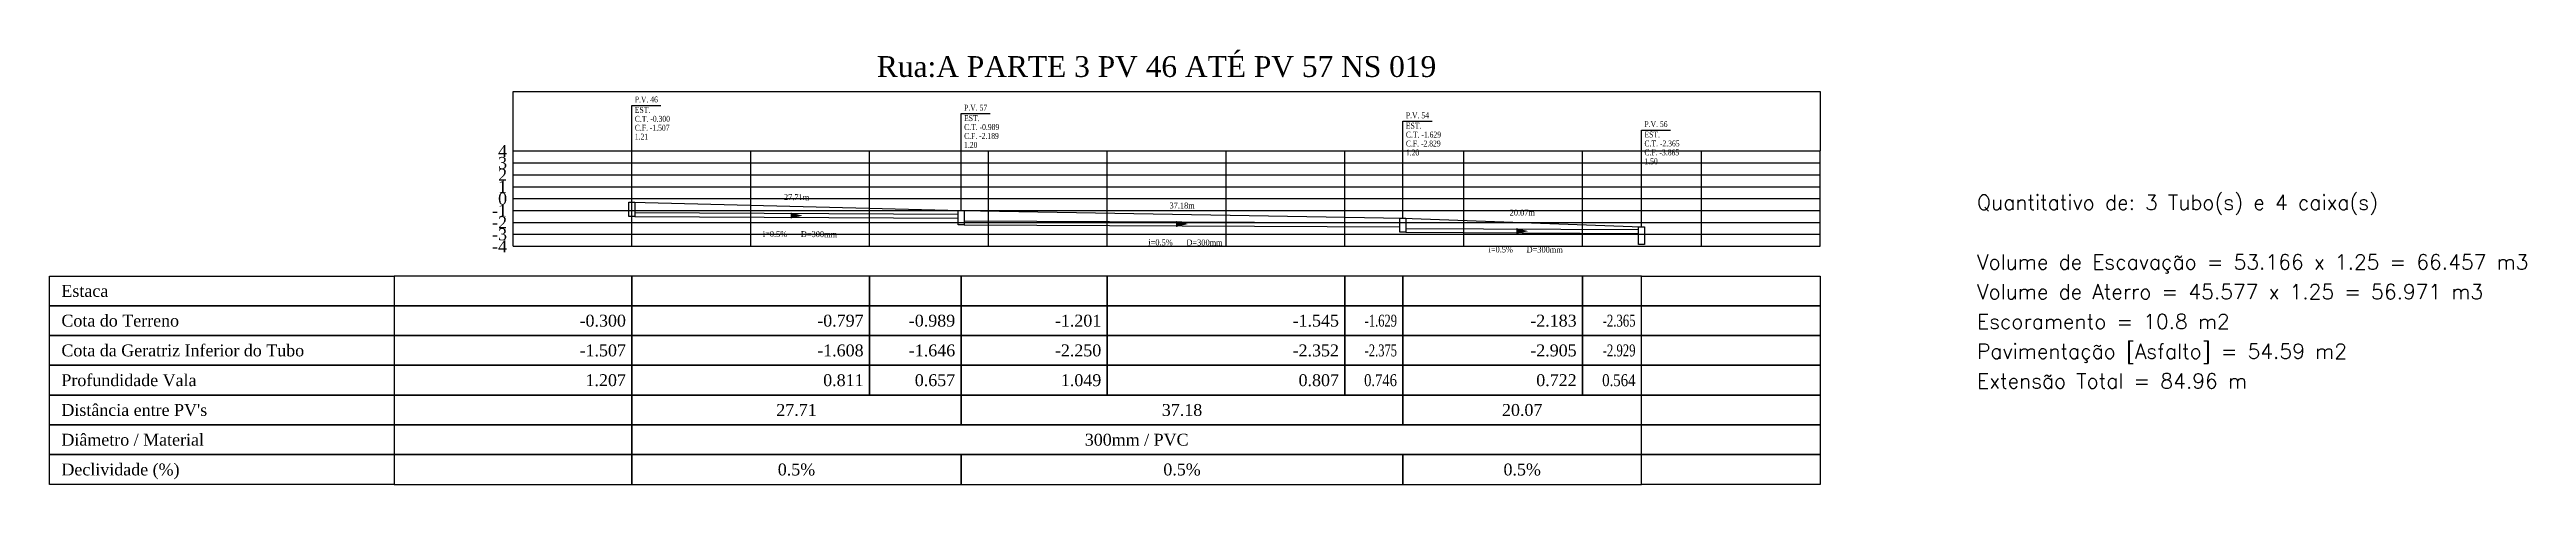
# Model space of a CAD drawing. Extents: x -44 to 14114764, y -20 to 289527804.
# Drawn here: x 359300.9 to 359509.3, y 7349598.6 to 7349635.1 of the extents above; entities that cross this region are included whole.
import ezdxf
from ezdxf.enums import TextEntityAlignment as Align

# ---------------------------------------------------------------- set-up
doc = ezdxf.new("R2010")
doc.units = 0
for name, color, linetype in [('LISTAGEM_TEXTO', 7, 'Continuous'), ('PS_IND_COMPRIMENTO', 7, 'Continuous'), ('PS_IND_DIAMETRO', 7, 'Continuous'), ('PS_IND_FLUXO', 3, 'Continuous'), ('PS_IND_INCLINACAO', 7, 'Continuous'), ('PS_PERFIL_CAIXAS', 7, 'Continuous'), ('PS_PERFIL_COTA_LIN', 7, 'Continuous'), ('PS_PERFIL_COTA_TXT', 5, 'Continuous'), ('PS_PERFIL_GRADE', 8, 'Continuous'), ('PS_PERFIL_TERRENO', 3, 'Continuous'), ('PS_PERFIL_TITULOS', 5, 'Continuous'), ('PS_PERFIL_TUBO', 7, 'Continuous'), ('PS_PONTOS_IDENTIFICACAO_LIN', 7, 'Continuous'), ('PS_PONTOS_IDENTIFICACAO_TXT', 7, 'Continuous')]:
    doc.layers.add(name, color=color, linetype=linetype)
doc.styles.add('ROMANS', font='ROMANS.shx', dxfattribs={"height": 2})
doc.styles.get("Standard").update_dxf_attribs({"font": 'times.ttf'})

msp = doc.modelspace()

# ---------------------------------------------------------------- texts
at = {"layer": 'LISTAGEM_TEXTO', "color": 7, "style": 'ROMANS'}
for s, p in [('Quantitativo de: 3 Tubo(s) e 4 caixa(s)', (359463.091, 7349621.662)), ('Volume de Escavação = 53.166 x 1.25 = 66.457 m3', (359463.091, 7349616.662)), ('Volume de Aterro = 45.577 x 1.25 = 56.971 m3', (359463.091, 7349614.162)), ('Escoramento = 10.8 m2', (359463.091, 7349611.662)), ('Pavimentação [Asfalto] = 54.59 m2', (359463.091, 7349609.162)), ('Extensão Total = 84.96 m', (359463.091, 7349606.662))]:
    msp.add_text(s, height=1.25, dxfattribs=at).set_placement(p)
at = {"layer": 'PS_IND_COMPRIMENTO', "width": 0.8}
for s, rotation, p in [('27.71m', 359.70706, (359363.761, 7349622.73)), ('37.18m', 359.70944, (359396.203, 7349622.025)), ('20.07m', 359.70726, (359424.827, 7349621.428))]:
    msp.add_text(s, height=0.5, rotation=rotation, dxfattribs=at).set_placement(p, align=Align.MIDDLE_CENTER)
at = {"layer": 'PS_IND_DIAMETRO', "width": 0.8}
for rotation, p in [(359.70706, (359365.645, 7349619.621)), (359.70944, (359398.087, 7349618.915)), (359.70726, (359426.711, 7349618.318))]:
    msp.add_text('D=300mm', height=0.5, rotation=rotation, dxfattribs=at).set_placement(p, align=Align.MIDDLE_CENTER)
at = {"layer": 'PS_IND_INCLINACAO', "width": 0.8}
for rotation, p in [(359.70706, (359361.945, 7349619.64)), (359.70944, (359394.387, 7349618.934)), (359.70726, (359423.011, 7349618.337))]:
    msp.add_text('i=0.5%', height=0.5, rotation=rotation, dxfattribs=at).set_placement(p, align=Align.MIDDLE_CENTER)
at = {"layer": 'PS_PERFIL_COTA_TXT'}
for s, p in [('Estaca', (359301.9, 7349614.857)), ('Cota do Terreno', (359301.9, 7349612.357)), ('Cota da Geratriz Inferior do Tubo', (359301.9, 7349609.857)), ('Profundidade Vala', (359301.9, 7349607.357)), ("Distância entre PV's", (359301.9, 7349604.857)), ('Diâmetro / Material', (359301.9, 7349602.357)), ('Declividade (%)', (359301.9, 7349599.857))]:
    msp.add_text(s, height=1, dxfattribs=at).set_placement(p, align=Align.MIDDLE_LEFT)
for s, p in [('-0.300', (359349.4, 7349612.357)), ('-0.797', (359369.4, 7349612.357)), ('-0.989', (359377.107, 7349612.357)), ('-1.201', (359389.4, 7349612.357)), ('-1.545', (359409.4, 7349612.357)), ('-2.183', (359429.4, 7349612.357)), ('-1.507', (359349.4, 7349609.857)), ('-1.608', (359369.4, 7349609.857)), ('-1.646', (359377.107, 7349609.857)), ('-2.250', (359389.4, 7349609.857)), ('-2.352', (359409.4, 7349609.857)), ('-2.905', (359429.4, 7349609.857)), ('1.207', (359349.4, 7349607.357)), ('0.811', (359369.4, 7349607.357)), ('0.657', (359377.107, 7349607.357)), ('1.049', (359389.4, 7349607.357)), ('0.807', (359409.4, 7349607.357)), ('0.722', (359429.4, 7349607.357))]:
    msp.add_text(s, height=1, dxfattribs=at).set_placement(p, align=Align.MIDDLE_RIGHT)
for s, width, p in [('-1.629', 0.697589, (359414.283, 7349612.357)), ('-2.365', 0.707872, (359434.355, 7349612.357)), ('-2.375', 0.697589, (359414.283, 7349609.857)), ('-2.929', 0.707872, (359434.355, 7349609.857)), ('0.746', 0.813854, (359414.283, 7349607.357)), ('0.564', 0.825851, (359434.355, 7349607.357))]:
    msp.add_text(s, height=1, dxfattribs=dict(at, width=width)).set_placement(p, align=Align.MIDDLE_RIGHT)
for s, p in [('27.71', (359363.753, 7349604.857)), ('37.18', (359396.195, 7349604.857)), ('20.07', (359424.819, 7349604.857)), ('300mm / PVC', (359392.378, 7349602.357)), ('0.5%', (359363.753, 7349599.857)), ('0.5%', (359396.195, 7349599.857)), ('0.5%', (359424.819, 7349599.857))]:
    msp.add_text(s, height=1, dxfattribs=at).set_placement(p, align=Align.MIDDLE_CENTER)
at = {"layer": 'PS_PERFIL_TITULOS'}
msp.add_text('Rua:A PARTE 3 PV 46 ATÉ PV 57 NS 019 ', height=1.75, dxfattribs=at).set_placement((359394.384, 7349633.7), align=Align.MIDDLE_CENTER)
at = {"layer": 'PS_PONTOS_IDENTIFICACAO_TXT', "width": 0.7}
for s, p in [('P.V. 46', (359350.15, 7349630.682)), ('EST. ', (359350.15, 7349629.807)), ('C.T. -0.300', (359350.15, 7349629.057)), ('P.V. 57', (359377.857, 7349629.993)), ('EST. ', (359377.857, 7349629.118)), ('P.V. 54', (359415.033, 7349629.353)), ('EST. ', (359415.033, 7349628.478)), ('P.V. 56', (359435.105, 7349628.617)), ('C.F. -1.507', (359350.15, 7349628.307)), ('1.21', (359350.15, 7349627.557)), ('C.T. -0.989', (359377.857, 7349628.368)), ('C.F. -2.189', (359377.857, 7349627.618)), ('1.20', (359377.857, 7349626.868)), ('C.T. -1.629', (359415.033, 7349627.728)), ('C.F. -2.829', (359415.033, 7349626.978)), ('EST. ', (359435.105, 7349627.742)), ('C.T. -2.365', (359435.105, 7349626.992)), ('1.20', (359415.033, 7349626.228)), ('C.F. -3.865', (359435.105, 7349626.242)), ('1.50', (359435.105, 7349625.492))]:
    msp.add_text(s, height=0.5, dxfattribs=at).set_placement(p)

# ---------------------------------------------------------------- blocks, each defined once
blk = doc.blocks.new('*U1909')
at = {"layer": 'PS_PERFIL_GRADE', "linetype": 'Continuous'}
for p, q in [((0, 0), (0, 8)), ((0, 8), (110, 8)), ((0, 7), (110, 7)), ((10, 0), (10, 8)), ((20, 0), (20, 8)), ((30, 0), (30, 8)), ((40, 0), (40, 8)), ((50, 0), (50, 8)), ((60, 0), (60, 8)), ((70, 0), (70, 8)), ((80, 0), (80, 8)), ((90, 0), (90, 8)), ((100, 0), (100, 8)), ((110, 0), (110, 8)), ((0, 6), (110, 6)), ((0, 5), (110, 5)), ((0, 4), (110, 4)), ((0, 3), (110, 3)), ((0, 2), (110, 2)), ((0, 1), (110, 1)), ((0, 0), (110, 0))]:
    blk.add_line(p, q, dxfattribs=at)
blk.add_lwpolyline([(0, 8), (0, 13), (110, 13), (110, 8)], dxfattribs=at)
at = {"layer": 'PS_PERFIL_GRADE'}
for s, p in [('4', (-0.5, 8)), ('2', (-0.5, 6)), ('3', (-0.5, 7)), ('0', (-0.5, 4)), ('1', (-0.5, 5)), ('-1', (-0.5, 3)), ('-2', (-0.5, 2)), ('-3', (-0.5, 1)), ('-4', (-0.5, 0))]:
    blk.add_text(s, height=1, dxfattribs=at).set_placement(p, align=Align.MIDDLE_RIGHT)

# ---------------------------------------------------------------- linework, layer by layer
at = {"layer": 'PS_IND_FLUXO'}
for points in [[(359363.253, 7349621.183, 0.5, 0, 0), (359364.253, 7349621.178, 0, 0, 0)], [(359395.695, 7349620.477, 0.5, 0, 0), (359396.695, 7349620.472, 0, 0, 0)], [(359424.319, 7349619.88, 0.5, 0, 0), (359425.319, 7349619.875, 0, 0, 0)]]:
    msp.add_lwpolyline(points, format="xyseb", dxfattribs=at)
at = {"layer": 'PS_PERFIL_CAIXAS', "linetype": 'Continuous'}
for points in [[(359349.65, 7349622.307), (359350.15, 7349622.307), (359350.15, 7349621.1), (359349.65, 7349621.1)], [(359377.357, 7349621.618), (359377.857, 7349621.618), (359377.857, 7349620.418), (359377.357, 7349620.418)], [(359414.533, 7349620.978), (359415.033, 7349620.978), (359415.033, 7349619.778), (359414.533, 7349619.778)], [(359434.605, 7349620.242), (359435.105, 7349620.242), (359435.105, 7349618.742), (359434.605, 7349618.742)]]:
    msp.add_lwpolyline(points, close=True, dxfattribs=at)
at = {"layer": 'PS_PERFIL_COTA_LIN', "linetype": 'Continuous'}
for points in [[(359329.9, 7349616.107), (359329.9, 7349613.607), (359300.9, 7349613.607), (359300.9, 7349616.107)], [(359329.9, 7349616.107), (359329.9, 7349613.607), (359349.9, 7349613.607), (359349.9, 7349616.107)], [(359349.9, 7349616.107), (359349.9, 7349613.607), (359369.9, 7349613.607), (359369.9, 7349616.107)], [(359369.9, 7349616.107), (359369.9, 7349613.607), (359377.607, 7349613.607), (359377.607, 7349616.107)], [(359377.607, 7349616.107), (359377.607, 7349613.607), (359389.9, 7349613.607), (359389.9, 7349616.107)], [(359389.9, 7349616.107), (359389.9, 7349613.607), (359409.9, 7349613.607), (359409.9, 7349616.107)], [(359409.9, 7349616.107), (359409.9, 7349613.607), (359414.783, 7349613.607), (359414.783, 7349616.107)], [(359414.783, 7349616.107), (359414.783, 7349613.607), (359429.9, 7349613.607), (359429.9, 7349616.107)], [(359429.9, 7349616.107), (359429.9, 7349613.607), (359434.855, 7349613.607), (359434.855, 7349616.107)], [(359449.9, 7349616.107), (359449.9, 7349613.607), (359434.855, 7349613.607), (359434.855, 7349616.107)], [(359329.9, 7349613.607), (359329.9, 7349611.107), (359300.9, 7349611.107), (359300.9, 7349613.607)], [(359329.9, 7349613.607), (359329.9, 7349611.107), (359349.9, 7349611.107), (359349.9, 7349613.607)], [(359349.9, 7349613.607), (359349.9, 7349611.107), (359369.9, 7349611.107), (359369.9, 7349613.607)], [(359369.9, 7349613.607), (359369.9, 7349611.107), (359377.607, 7349611.107), (359377.607, 7349613.607)], [(359377.607, 7349613.607), (359377.607, 7349611.107), (359389.9, 7349611.107), (359389.9, 7349613.607)], [(359389.9, 7349613.607), (359389.9, 7349611.107), (359409.9, 7349611.107), (359409.9, 7349613.607)], [(359409.9, 7349613.607), (359409.9, 7349611.107), (359414.783, 7349611.107), (359414.783, 7349613.607)], [(359414.783, 7349613.607), (359414.783, 7349611.107), (359429.9, 7349611.107), (359429.9, 7349613.607)], [(359429.9, 7349613.607), (359429.9, 7349611.107), (359434.855, 7349611.107), (359434.855, 7349613.607)], [(359449.9, 7349613.607), (359449.9, 7349611.107), (359434.855, 7349611.107), (359434.855, 7349613.607)], [(359329.9, 7349611.107), (359329.9, 7349608.607), (359300.9, 7349608.607), (359300.9, 7349611.107)], [(359329.9, 7349611.107), (359329.9, 7349608.607), (359349.9, 7349608.607), (359349.9, 7349611.107)], [(359349.9, 7349611.107), (359349.9, 7349608.607), (359369.9, 7349608.607), (359369.9, 7349611.107)], [(359369.9, 7349611.107), (359369.9, 7349608.607), (359377.607, 7349608.607), (359377.607, 7349611.107)], [(359377.607, 7349611.107), (359377.607, 7349608.607), (359389.9, 7349608.607), (359389.9, 7349611.107)], [(359389.9, 7349611.107), (359389.9, 7349608.607), (359409.9, 7349608.607), (359409.9, 7349611.107)], [(359409.9, 7349611.107), (359409.9, 7349608.607), (359414.783, 7349608.607), (359414.783, 7349611.107)], [(359414.783, 7349611.107), (359414.783, 7349608.607), (359429.9, 7349608.607), (359429.9, 7349611.107)], [(359429.9, 7349611.107), (359429.9, 7349608.607), (359434.855, 7349608.607), (359434.855, 7349611.107)], [(359449.9, 7349611.107), (359449.9, 7349608.607), (359434.855, 7349608.607), (359434.855, 7349611.107)], [(359329.9, 7349608.607), (359329.9, 7349606.107), (359300.9, 7349606.107), (359300.9, 7349608.607)], [(359329.9, 7349608.607), (359329.9, 7349606.107), (359349.9, 7349606.107), (359349.9, 7349608.607)], [(359349.9, 7349608.607), (359349.9, 7349606.107), (359369.9, 7349606.107), (359369.9, 7349608.607)], [(359369.9, 7349608.607), (359369.9, 7349606.107), (359377.607, 7349606.107), (359377.607, 7349608.607)], [(359377.607, 7349608.607), (359377.607, 7349606.107), (359389.9, 7349606.107), (359389.9, 7349608.607)], [(359389.9, 7349608.607), (359389.9, 7349606.107), (359409.9, 7349606.107), (359409.9, 7349608.607)], [(359409.9, 7349608.607), (359409.9, 7349606.107), (359414.783, 7349606.107), (359414.783, 7349608.607)], [(359414.783, 7349608.607), (359414.783, 7349606.107), (359429.9, 7349606.107), (359429.9, 7349608.607)], [(359429.9, 7349608.607), (359429.9, 7349606.107), (359434.855, 7349606.107), (359434.855, 7349608.607)], [(359449.9, 7349608.607), (359449.9, 7349606.107), (359434.855, 7349606.107), (359434.855, 7349608.607)], [(359329.9, 7349606.107), (359329.9, 7349603.607), (359300.9, 7349603.607), (359300.9, 7349606.107)], [(359329.9, 7349606.107), (359329.9, 7349603.607), (359349.9, 7349603.607), (359349.9, 7349606.107)], [(359349.9, 7349606.107), (359349.9, 7349603.607), (359377.607, 7349603.607), (359377.607, 7349606.107)], [(359377.607, 7349606.107), (359377.607, 7349603.607), (359414.783, 7349603.607), (359414.783, 7349606.107)], [(359414.783, 7349606.107), (359414.783, 7349603.607), (359434.855, 7349603.607), (359434.855, 7349606.107)], [(359449.9, 7349606.107), (359449.9, 7349603.607), (359434.855, 7349603.607), (359434.855, 7349606.107)], [(359329.9, 7349603.607), (359329.9, 7349601.107), (359300.9, 7349601.107), (359300.9, 7349603.607)], [(359329.9, 7349603.607), (359329.9, 7349601.107), (359349.9, 7349601.107), (359349.9, 7349603.607)], [(359349.9, 7349603.607), (359349.9, 7349601.107), (359434.855, 7349601.107), (359434.855, 7349603.607)], [(359449.9, 7349603.607), (359449.9, 7349601.107), (359434.855, 7349601.107), (359434.855, 7349603.607)], [(359329.9, 7349601.107), (359329.9, 7349598.607), (359300.9, 7349598.607), (359300.9, 7349601.107)], [(359329.9, 7349601.107), (359329.9, 7349598.607), (359349.9, 7349598.607), (359349.9, 7349601.107)], [(359349.9, 7349601.107), (359349.9, 7349598.607), (359377.607, 7349598.607), (359377.607, 7349601.107)], [(359377.607, 7349601.107), (359377.607, 7349598.607), (359414.783, 7349598.607), (359414.783, 7349601.107)], [(359414.783, 7349601.107), (359414.783, 7349598.607), (359434.855, 7349598.607), (359434.855, 7349601.107)], [(359449.9, 7349601.107), (359449.9, 7349598.607), (359434.855, 7349598.607), (359434.855, 7349601.107)]]:
    msp.add_lwpolyline(points, close=True, dxfattribs=at)
for points in [[(359349.9, 7349606.107), (359369.9, 7349606.107)], [(359369.9, 7349606.107), (359377.607, 7349606.107)], [(359389.9, 7349606.107), (359409.9, 7349606.107)], [(359409.9, 7349606.107), (359414.783, 7349606.107)], [(359429.9, 7349606.107), (359434.855, 7349606.107)], [(359329.9, 7349603.607), (359349.9, 7349603.607)], [(359349.9, 7349603.607), (359369.9, 7349603.607)], [(359349.9, 7349603.607), (359369.9, 7349603.607)], [(359369.9, 7349603.607), (359377.607, 7349603.607)], [(359369.9, 7349603.607), (359377.607, 7349603.607)], [(359377.607, 7349603.607), (359389.9, 7349603.607)], [(359389.9, 7349603.607), (359409.9, 7349603.607)], [(359389.9, 7349603.607), (359409.9, 7349603.607)], [(359409.9, 7349603.607), (359414.783, 7349603.607)], [(359409.9, 7349603.607), (359414.783, 7349603.607)], [(359429.9, 7349603.607), (359434.855, 7349603.607)], [(359429.9, 7349603.607), (359434.855, 7349603.607)], [(359329.9, 7349601.107), (359349.9, 7349601.107)], [(359349.9, 7349601.107), (359369.9, 7349601.107)], [(359349.9, 7349601.107), (359369.9, 7349601.107)], [(359369.9, 7349601.107), (359377.607, 7349601.107)], [(359369.9, 7349601.107), (359377.607, 7349601.107)], [(359377.607, 7349601.107), (359389.9, 7349601.107)], [(359389.9, 7349601.107), (359409.9, 7349601.107)], [(359389.9, 7349601.107), (359409.9, 7349601.107)], [(359409.9, 7349601.107), (359414.783, 7349601.107)], [(359409.9, 7349601.107), (359414.783, 7349601.107)], [(359429.9, 7349601.107), (359434.855, 7349601.107)], [(359429.9, 7349601.107), (359434.855, 7349601.107)], [(359349.9, 7349598.607), (359369.9, 7349598.607)], [(359369.9, 7349598.607), (359377.607, 7349598.607)], [(359389.9, 7349598.607), (359409.9, 7349598.607)], [(359409.9, 7349598.607), (359414.783, 7349598.607)], [(359429.9, 7349598.607), (359434.855, 7349598.607)]]:
    msp.add_lwpolyline(points, dxfattribs=at)
at = {"layer": 'PS_PERFIL_TERRENO', "linetype": 'Continuous'}
msp.add_lwpolyline([(359349.9, 7349622.307), (359377.607, 7349621.618), (359414.783, 7349620.978), (359434.855, 7349620.242)], dxfattribs=at)
at = {"layer": 'PS_PERFIL_TUBO', "linetype": 'Continuous'}
for points in [[(359350.15, 7349621.1), (359377.357, 7349620.961), (359377.357, 7349621.261), (359350.15, 7349621.4)], [(359377.857, 7349620.418), (359414.533, 7349620.232), (359414.533, 7349620.532), (359377.857, 7349620.718)], [(359415.033, 7349619.778), (359434.605, 7349619.678), (359434.605, 7349619.978), (359415.033, 7349620.078)]]:
    msp.add_lwpolyline(points, close=True, dxfattribs=at)
at = {"layer": 'PS_PONTOS_IDENTIFICACAO_LIN', "linetype": 'Continuous'}
for points in [[(359349.9, 7349622.307), (359349.9, 7349630.432), (359352.35, 7349630.432)], [(359377.607, 7349621.618), (359377.607, 7349629.743), (359380.057, 7349629.743)], [(359414.783, 7349620.978), (359414.783, 7349629.103), (359417.233, 7349629.103)], [(359434.855, 7349620.242), (359434.855, 7349628.367), (359437.305, 7349628.367)]]:
    msp.add_lwpolyline(points, dxfattribs=at)

# ---------------------------------------------------------------- block references
at = {"layer": 'PS_PERFIL_GRADE'}
msp.add_blockref('*U1909', (359339.9, 7349618.607), dxfattribs=at)

msp.set_redraw_order([(e.dxf.handle, doc.entitydb.next_handle()) for e in msp.query("TEXT MTEXT ATTDEF DIMENSION ARC_DIMENSION")])  # texts and dimensions are drawn at this point

doc.saveas('drawing.dxf')
